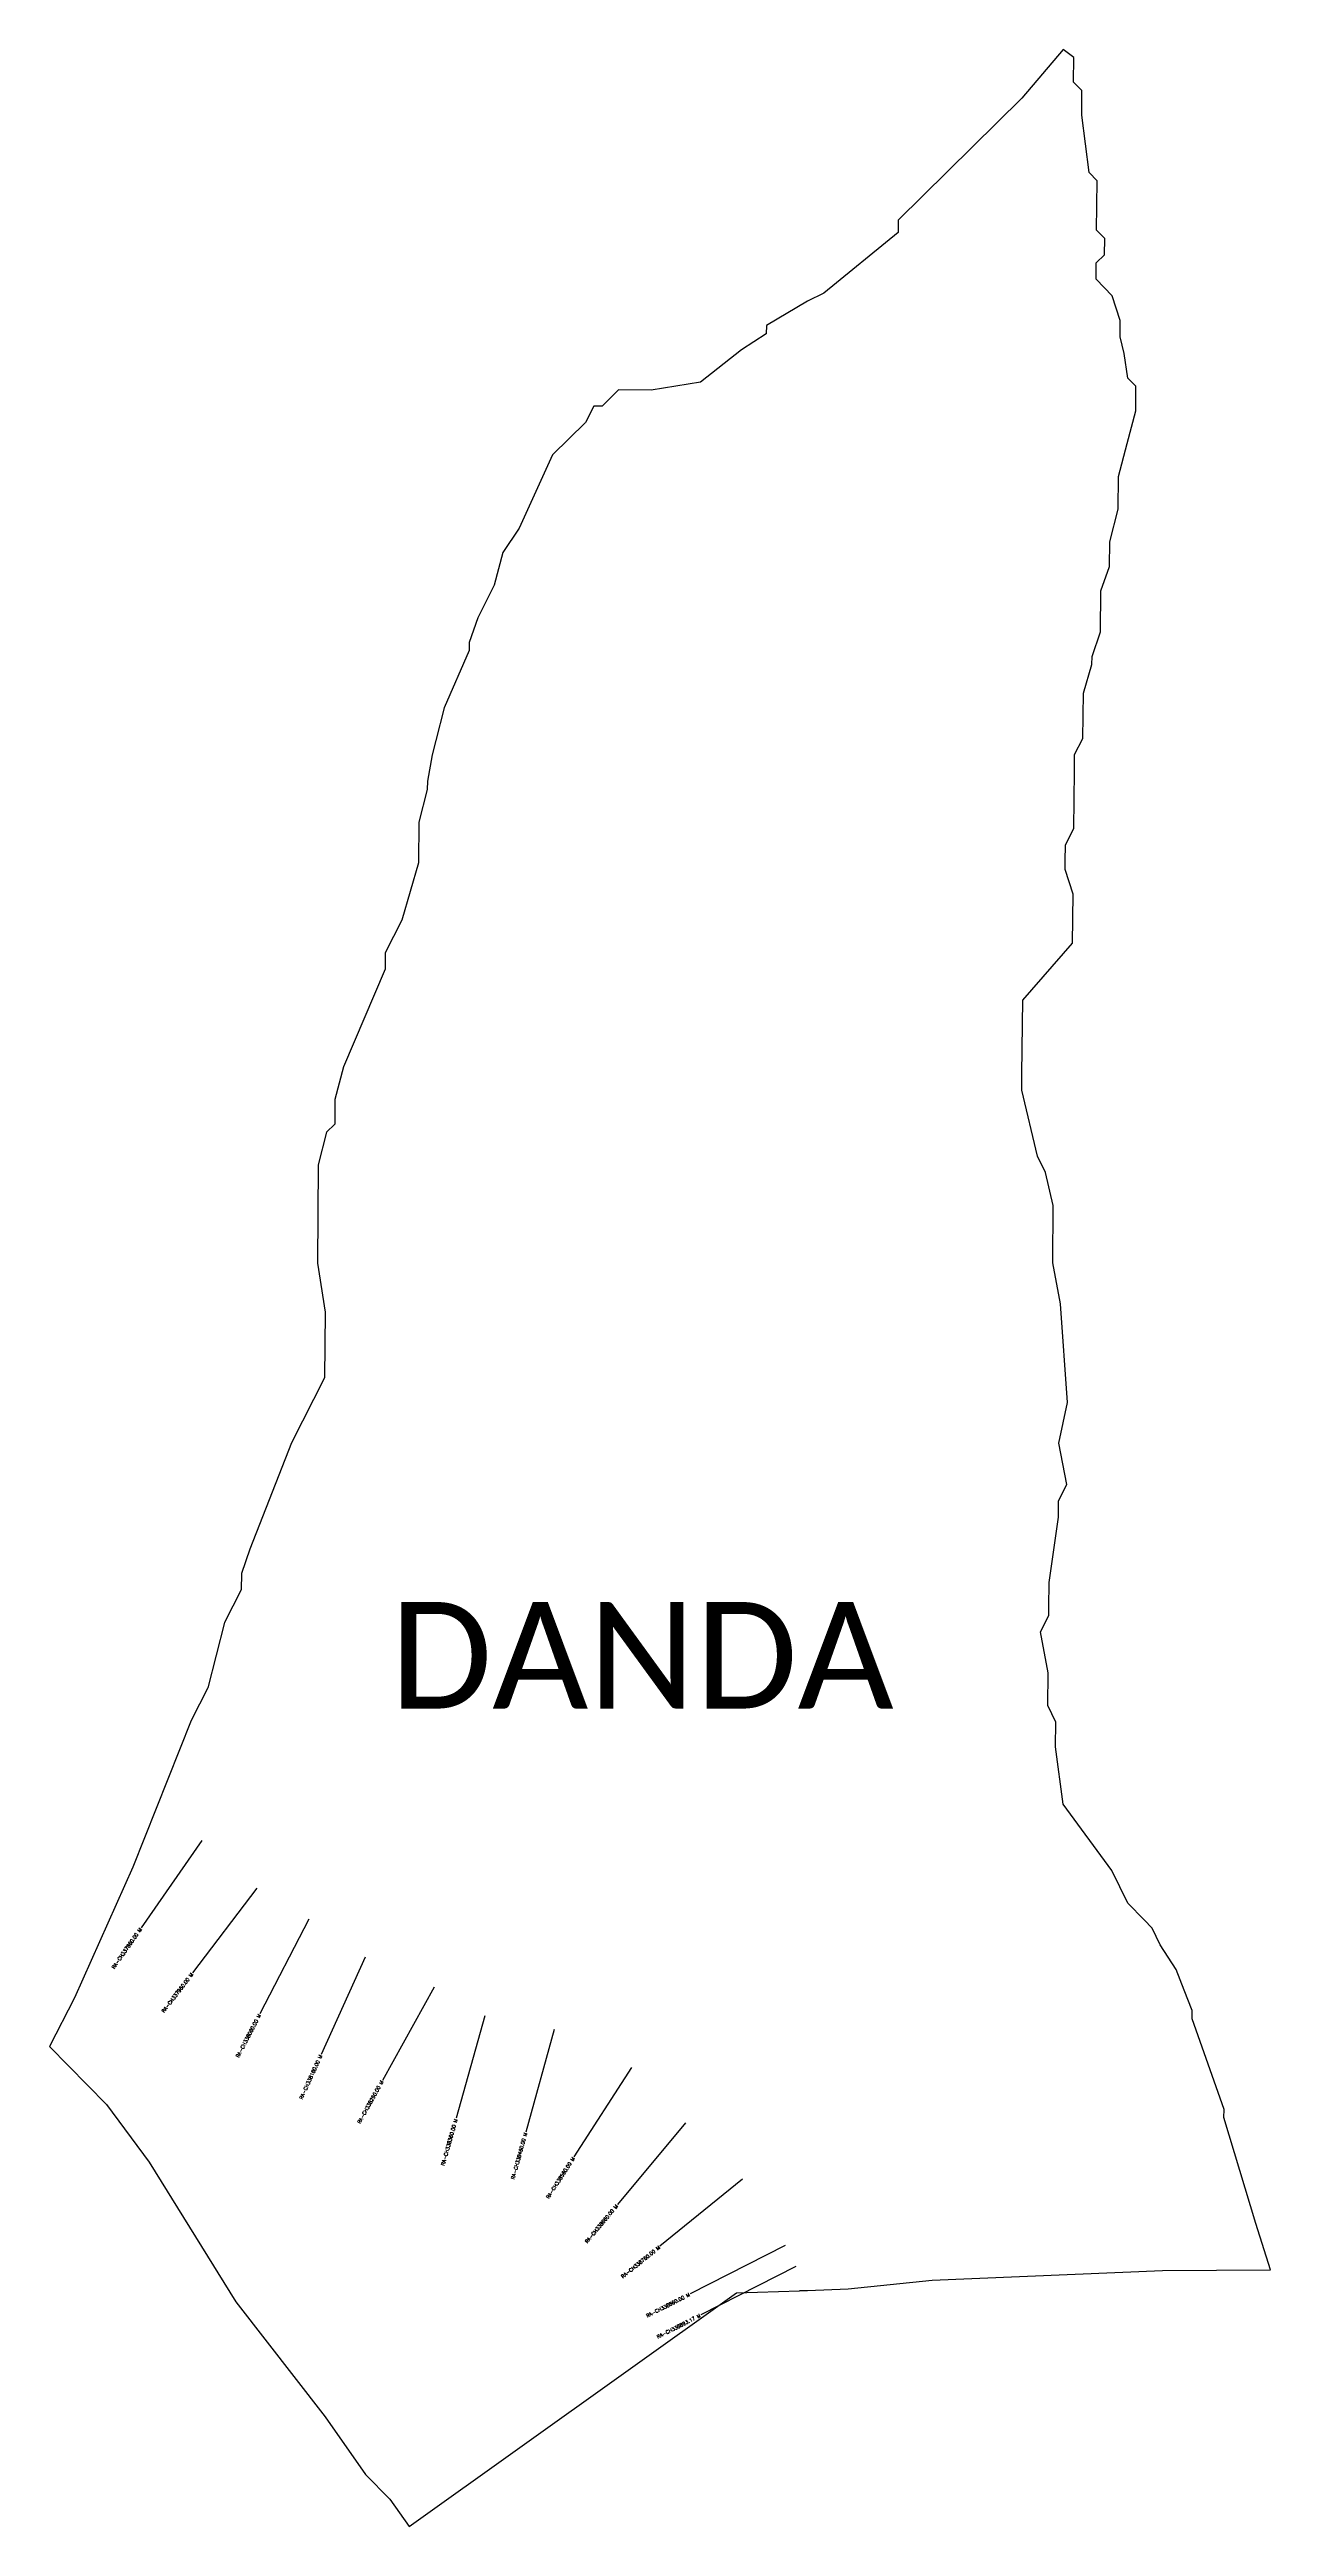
# Model space of a CAD drawing. Header units: metres. Extents: x 291638 to 293357, y 1989401 to 1992890.
import ezdxf
from ezdxf.enums import TextEntityAlignment as Align

# ---------------------------------------------------------------- set-up
doc = ezdxf.new("R2010")
doc.units = ezdxf.units.M
doc.header["$MEASUREMENT"] = 0
for name, color, linetype in [('CS', 134, 'Continuous'), ('CSMark', 6, 'Continuous'), ('VILLAGE BOUNDRY', 10, 'Continuous'), ('VILLAGE NAME', 250, 'Continuous')]:
    doc.layers.add(name, color=color, linetype=linetype)
doc.styles.get("Standard").update_dxf_attribs({"font": 'simplex.shx'})

msp = doc.modelspace()

# ---------------------------------------------------------------- linework, layer by layer
at = {"layer": 'CS'}
for p, q in [((291852.5, 1990367.3), (291766.8, 1990244.2)), ((291930, 1990300.3), (291839.3, 1990180.8)), ((292003.3, 1990256.4), (291934.2, 1990123.3)), ((292082.4, 1990202.8), (292020.4, 1990066.1)), ((292179.4, 1990160.8), (292106.8, 1990029.5)), ((292251.1, 1990120.4), (292210.4, 1989976)), ((292348.7, 1990101.3), (292308.6, 1989956.7)), ((292457.6, 1990047.8), (292376.4, 1989921.6)), ((292533.5, 1989969.7), (292437.6, 1989854.4)), ((292614, 1989890.3), (292497.5, 1989795.7)), ((292673.8, 1989796.7), (292540.1, 1989728.6)), ((292688.8, 1989767.1), (292555.1, 1989699.1))]:
    msp.add_line(p, q, dxfattribs=at)
at = {"layer": 'VILLAGE BOUNDRY'}
msp.add_lwpolyline([(293008.4, 1991551.1), (293078.6, 1991631.2), (293079.3, 1991700.5), (293068.2, 1991735.3), (293068.3, 1991746.8), (293068.5, 1991770), (293080.3, 1991792.9), (293081.2, 1991873.8), (293081.4, 1991896.9), (293093.2, 1991919.8), (293093.9, 1991983.4), (293105.9, 1992023.7), (293106, 1992035.2), (293117.9, 1992069.7), (293118.6, 1992127.5), (293130.5, 1992162), (293130.9, 1992196.7), (293142.9, 1992242.7), (293143.4, 1992288.9), (293155.5, 1992335), (293167.5, 1992381.1), (293167.9, 1992415.7), (293156.4, 1992427.4), (293151.1, 1992462.1), (293145.5, 1992485.3), (293145.8, 1992508.4), (293134.6, 1992543.2), (293111.8, 1992566.5), (293112, 1992589.6), (293123.7, 1992601), (293123.9, 1992624.1), (293112.5, 1992635.8), (293113.3, 1992705.1), (293101.8, 1992716.8), (293091.5, 1992797.7), (293091.5, 1992832.4), (293080.1, 1992844.1), (293080.5, 1992878.7), (293065.2, 1992890.1), (293007.1, 1992821.4), (292972.2, 1992787.1), (292832.9, 1992649.8), (292832.8, 1992632.5), (292728.4, 1992546.9), (292705.2, 1992535.5), (292647.4, 1992501.4), (292647.3, 1992489.8), (292612.5, 1992467), (292554.6, 1992421.4), (292485.3, 1992410.4), (292439.2, 1992410.7), (292416, 1992387.8), (292404.5, 1992387.9), (292392.8, 1992364.9), (292346.3, 1992319.2), (292299.5, 1992215.8), (292276.1, 1992181.4), (292264.3, 1992135.4), (292240.9, 1992089.5), (292229.1, 1992055), (292229, 1992043.5), (292193.8, 1991963), (292182, 1991917), (292176.7, 1991896.6), (292170, 1991859.5), (292169.9, 1991848), (292158, 1991801.9), (292157.6, 1991744.3), (292133.9, 1991663.8), (292122.3, 1991640.8), (292110.6, 1991617.9), (292110.4, 1991594.8), (292051.7, 1991457), (292039.9, 1991411), (292039.6, 1991376.4), (292028, 1991364.9), (292016.1, 1991318.9), (292015.1, 1991180.6), (292026.1, 1991111.4), (292025.4, 1991019.2), (291978.6, 1990927.3), (291919.9, 1990777.9), (291908.1, 1990743.4), (291907.9, 1990720.4), (291896.2, 1990697.4), (291884.5, 1990674.5), (291860.8, 1990582.4), (291837.4, 1990536.5), (291755.1, 1990329.6), (291673.1, 1990145.8), (291638, 1990077), (291718.1, 1989995.7), (291778.1, 1989914.3), (291900.4, 1989717.7), (292026, 1989555.4), (292083, 1989474.3), (292117.3, 1989439.4), (292144.2, 1989401.1), (292605.2, 1989730), (292694.1, 1989733.2), (292695, 1989733.7), (292705.5, 1989733.7), (292762.5, 1989735.8), (292880.8, 1989748.2), (293205.4, 1989761.8), (293357.3, 1989762.5), (293336.5, 1989827.9), (293291.8, 1989977.1), (293291.9, 1989988.6), (293247.1, 1990116.2), (293247.2, 1990127.7), (293236, 1990156.7), (293224.7, 1990185.7), (293202, 1990220.6), (293190.7, 1990243.9), (293179.3, 1990255.5), (293156.4, 1990278.9), (293133.8, 1990325.3), (293065.5, 1990418.5), (293054.8, 1990499.4), (293055.2, 1990534.1), (293043.9, 1990557.3), (293044.4, 1990603.5), (293033.5, 1990661.4), (293045.3, 1990684.4), (293045.4, 1990695.9), (293045.8, 1990730.6), (293058.6, 1990822.8), (293058.6, 1990845.9), (293070.4, 1990868.9), (293059.4, 1990926.8), (293071.6, 1990984.4), (293061.6, 1991123.1), (293050.6, 1991181), (293051.5, 1991261.9), (293040.4, 1991308.2), (293029.1, 1991331.4), (293007, 1991424.1), (293007.3, 1991447.2)], close=True, dxfattribs=at)

# ---------------------------------------------------------------- texts
at = {"layer": 'CSMark'}
for s, rotation, p in [('RA-CH337860.00 M', 55.1693, (291766.2, 1990243.4)), ('RA-CH337960.00 M', 52.8108, (291838.7, 1990180)), ('RA-CH338060.00 M', 62.5465, (291933.7, 1990122.4)), ('RA-CH338160.00 M', 65.5986, (292020, 1990065.2)), ('RA-CH338260.00 M', 61.0461, (292106.3, 1990028.7)), ('RA-CH338360.00 M', 74.2559, (292210.2, 1989975.1)), ('RA-CH338460.00 M', 74.5237, (292308.4, 1989955.8)), ('RA-CH338560.00 M', 57.2357, (292375.9, 1989920.8)), ('RA-CH338660.00 M', 50.2672, (292437, 1989853.6)), ('RA-CH338760.00 M', 39.0944, (292496.8, 1989795.1)), ('RA-CH338860.00 M', 26.9777, (292539.2, 1989728.2)), ('RA-CH338893.17 M', 26.9777, (292554.3, 1989698.6))]:
    msp.add_text(s, height=5, rotation=rotation, dxfattribs=at).set_placement(p, align=Align.MIDDLE_RIGHT)
at = {"layer": 'VILLAGE NAME', "insert": (292117.5, 1990703.2), "char_height": 150, "attachment_point": 1}
msp.add_mtext_dynamic_manual_height_columns('{\\fCalibri|b0|i0|c0|p34;DANDA}', width=1877.914, gutter_width=1, heights=[0], dxfattribs=at)

doc.saveas('drawing.dxf')
